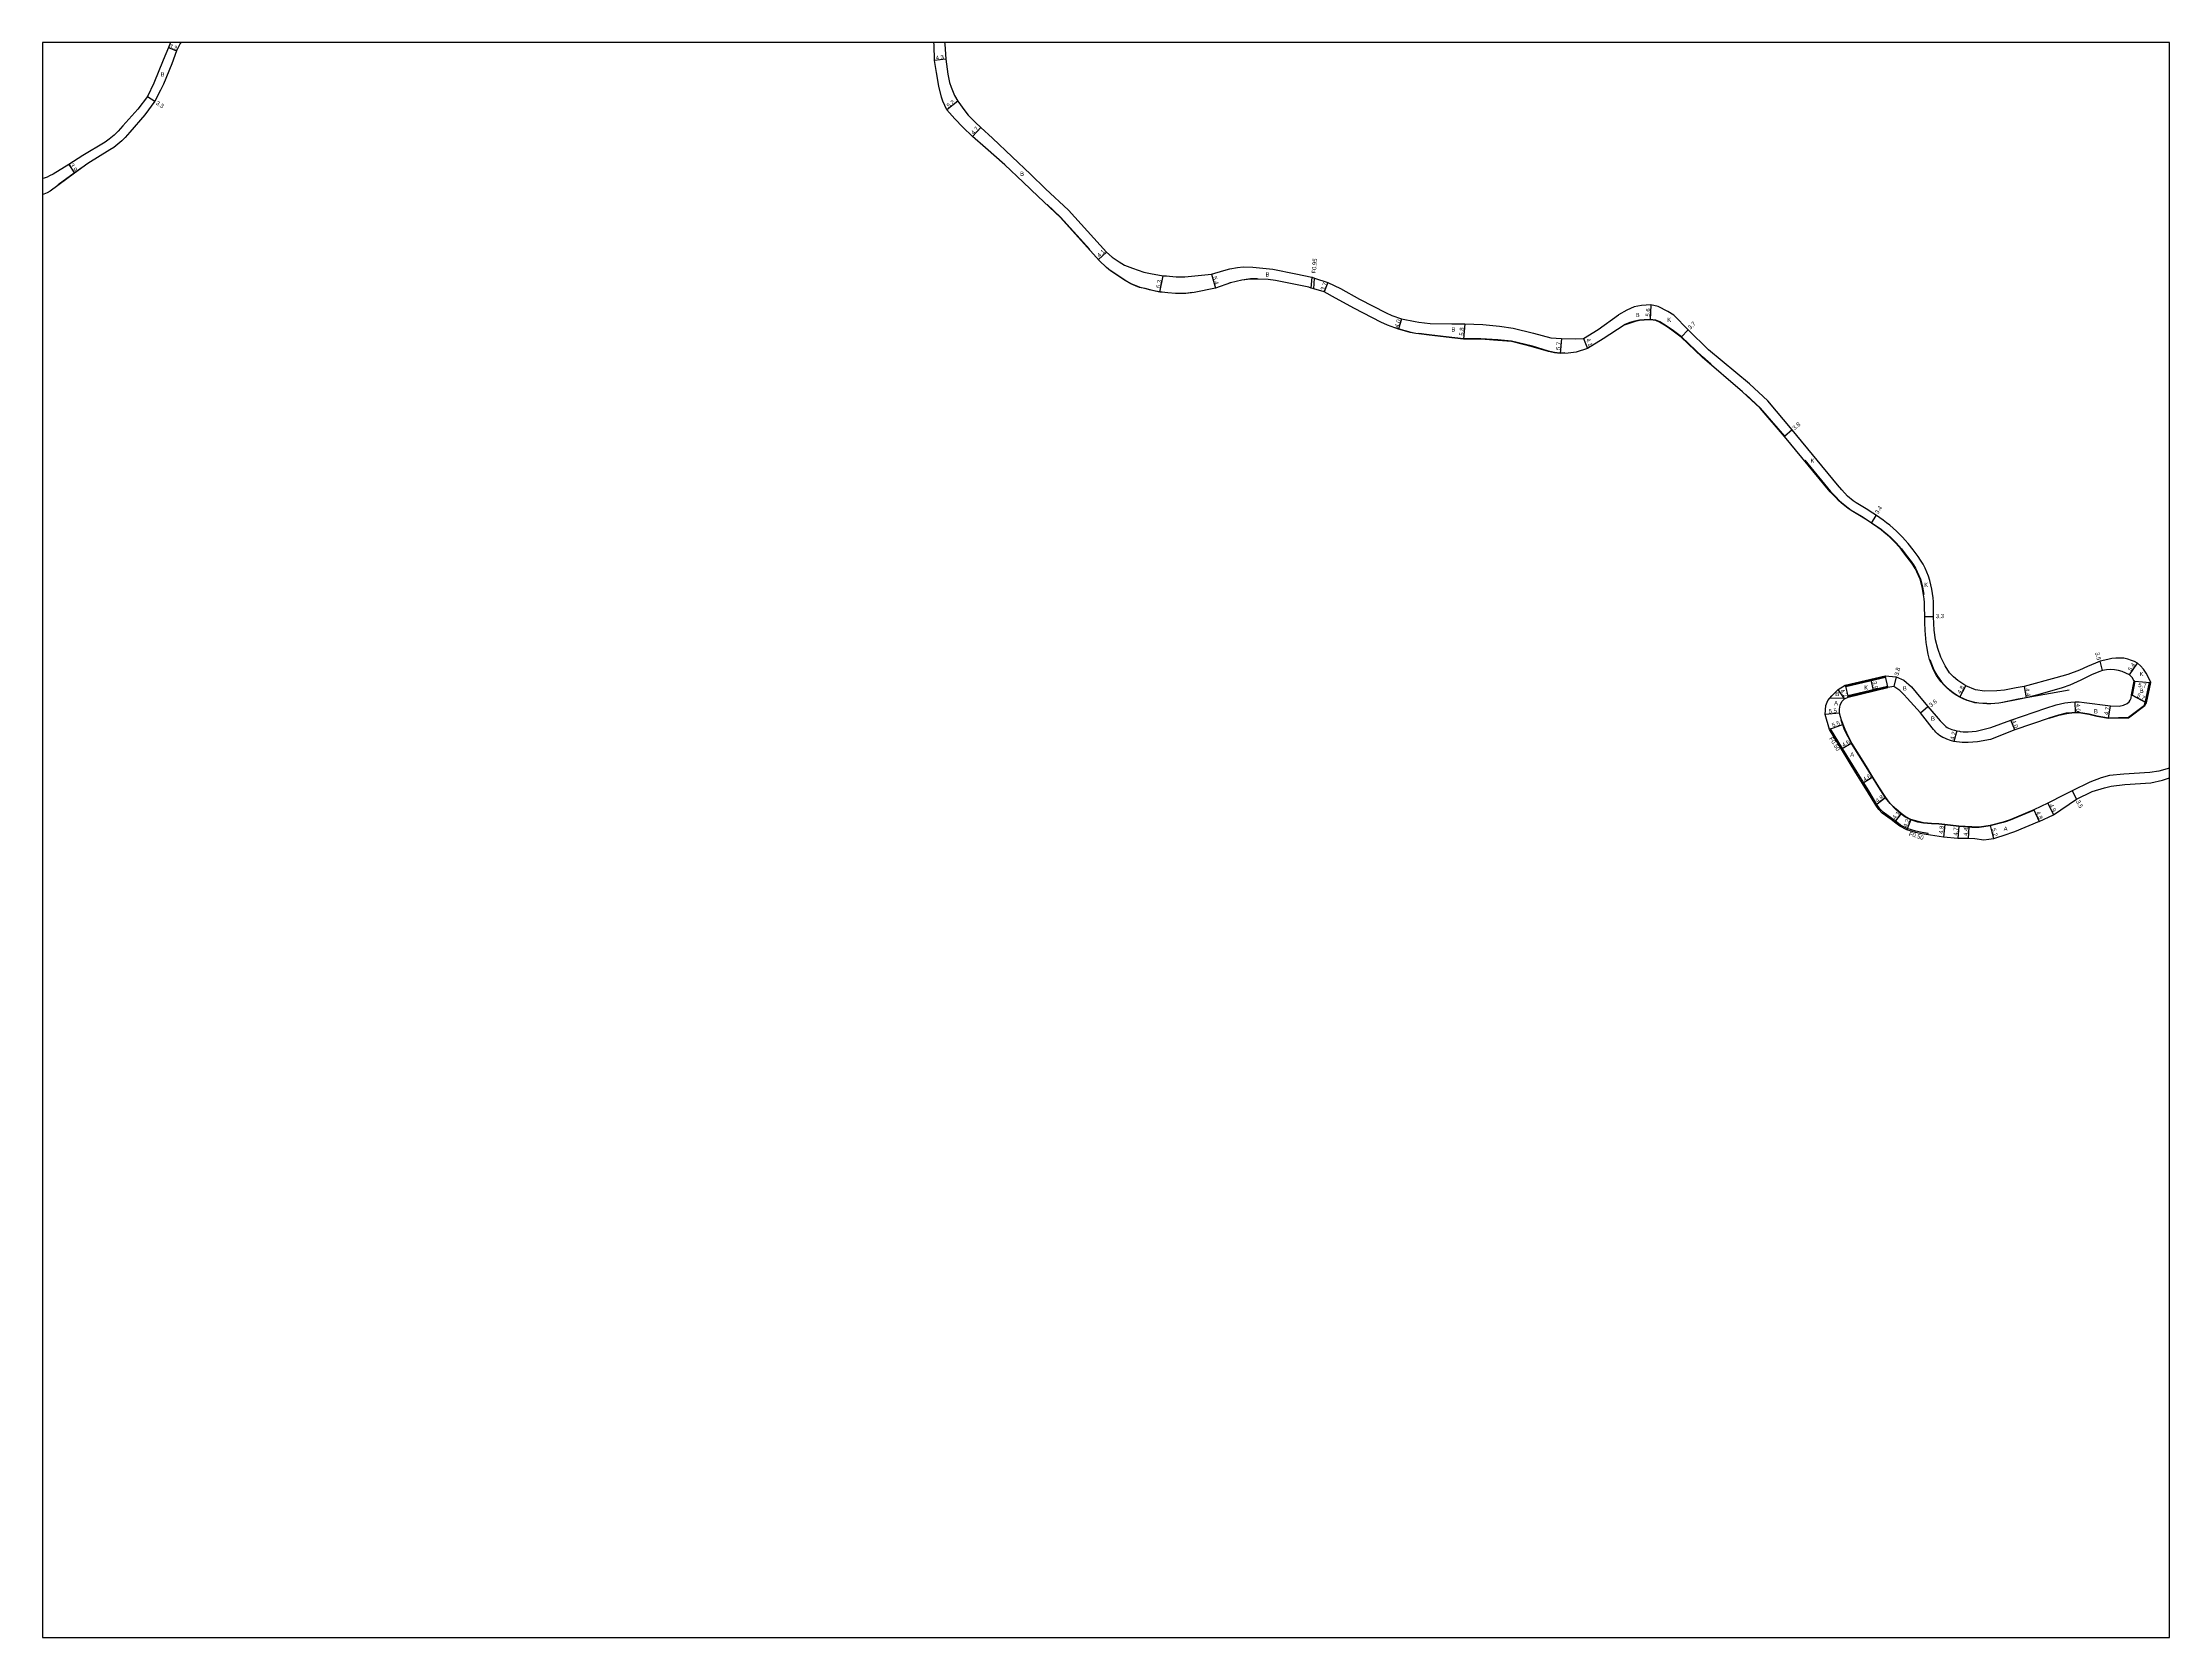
# Model space of a CAD drawing. Header units: metres. Extents: x -28000 to -24000, y -105000 to -102000.
# Drawn here: x -25600 to -24800, y -102600 to -102000 of the extents above; entities that cross this region are included whole.
import ezdxf

# ---------------------------------------------------------------- set-up
doc = ezdxf.new("R2010")
doc.units = ezdxf.units.M
doc.header["$LTSCALE"] = 2.5
for name, color, linetype in [('側溝・桝', 7, 'Continuous'), ('図郭', 7, 'Continuous'), ('幅員', 7, 'Continuous'), ('歩道・分離帯・安全施設', 7, 'Continuous'), ('舗装', 7, 'Continuous'), ('道路', 7, 'Continuous')]:
    doc.layers.add(name, color=color, linetype=linetype)
doc.styles.get("Standard").update_dxf_attribs({"font": ''})
doc.styles.get('Standard').set_extended_font_data('@MS PGothic')

msp = doc.modelspace()

# ---------------------------------------------------------------- linework, layer by layer
at = {"layer": '側溝・桝'}
for points in [[(-25122.79, -102092.35), (-25122.45, -102088.28)], [(-25121.86, -102092.61), (-25121.52, -102088.6)], [(-24890.81, -102298.01), (-24890.73, -102297.51), (-24893.01, -102297.16), (-24895.45, -102296.7), (-24898.61, -102295.73), (-24901.12, -102294.41), (-24903.17, -102292.85), (-24904.39, -102291.93), (-24907.67, -102289.54), (-24908.97, -102288.22), (-24910.08, -102286.68), (-24912.74, -102282.17), (-24915.01, -102278.52), (-24917.5, -102274.51), (-24922.98, -102265.61), (-24927.46, -102258.23), (-24927.92, -102258.44)]]:
    msp.add_lwpolyline(points, dxfattribs=at)
at = {"layer": '図郭'}
msp.add_lwpolyline([(-25600, -102600), (-24800, -102600), (-24800, -102000), (-25600, -102000)], close=True, dxfattribs=at)
at = {"layer": '幅員'}
for points in [[(-25552.65, -102001.89), (-25549.6, -102003.14)], [(-25260.22, -102006.2), (-25264.48, -102006.77)], [(-25560.58, -102020.36), (-25557.78, -102022.1)], [(-25255.77, -102022.11), (-25259.89, -102025.3)], [(-25247.07, -102031.94), (-25250.25, -102035.4)], [(-25590.08, -102045.83), (-25588.02, -102049.14)], [(-25199.82, -102078.9), (-25202.86, -102081.65)], [(-25179.8, -102093.87), (-25178.47, -102087.71)], [(-25160.34, -102087.2), (-25158.87, -102092.39)], [(-25116.5, -102090.33), (-25117.91, -102093.75)], [(-25088.87, -102103.95), (-25089.98, -102107.79)], [(-24995.11, -102098.73), (-24995.37, -102104.32)], [(-25065.08, -102105.82), (-25065.49, -102111.61)], [(-25028.64, -102111.34), (-25029.21, -102117.01)], [(-25020.34, -102111.29), (-25018.84, -102115.11)], [(-24981.04, -102108.14), (-24983.63, -102110.78)], [(-24941.85, -102145.75), (-24944.76, -102148.2)], [(-24912.13, -102180.78), (-24910.27, -102177.94)], [(-24888.74, -102215.99), (-24892.04, -102216.03)], [(-24911.26, -102243.6), (-24912.16, -102239.81)], [(-24902.83, -102238.6), (-24903.71, -102242.3)], [(-24825.17, -102236.18), (-24826.05, -102232.78)], [(-24815.07, -102237.92), (-24811.97, -102233.49)], [(-24922.23, -102246.85), (-24924.6, -102243.38)], [(-24878.89, -102246.25), (-24876.54, -102242.06)], [(-24854.69, -102242.24), (-24853.91, -102246.57)], [(-24813.97, -102245.57), (-24808.93, -102248.25)], [(-24813, -102240.28), (-24807.31, -102240.71)], [(-24924.05, -102252.23), (-24929.52, -102252.81)], [(-24893.66, -102252.1), (-24890.88, -102249.82)], [(-24858.11, -102258.61), (-24859.69, -102254.94)], [(-24835.35, -102252.05), (-24835.44, -102248.05)], [(-24822.98, -102254.19), (-24822.13, -102249.57)], [(-24922.77, -102256.52), (-24927.92, -102258.44)], [(-24919.41, -102263.59), (-24923.4, -102265.87)], [(-24879.93, -102258.93), (-24881.07, -102262.97)], [(-24911.52, -102276.35), (-24915.43, -102278.78)], [(-24906.71, -102284.01), (-24910.5, -102286.95)], [(-24845.8, -102286.19), (-24843.6, -102290.56)], [(-24836.55, -102281.51), (-24834.99, -102284.64)], [(-24900.97, -102290), (-24903.47, -102293.25)], [(-24897.24, -102292.28), (-24898.8, -102296.2)], [(-24884.48, -102294.13), (-24885.05, -102298.89)], [(-24879.23, -102294.76), (-24879.55, -102299.45)], [(-24875.4, -102295.02), (-24875.7, -102299.41)], [(-24867.45, -102294.55), (-24866.16, -102299.59)], [(-24850.97, -102288.69), (-24849.04, -102293.09)]]:
    msp.add_lwpolyline(points, dxfattribs=at)
at = {"layer": '歩道・分離帯・安全施設'}
for points in [[(-25594.1, -102053.44), (-25588.1, -102049.02), (-25585.07, -102046.85)], [(-25222.11, -102060.94), (-25217.07, -102065.71), (-25206.07, -102077.88)], [(-25198.22, -102085.71), (-25192.75, -102089.41), (-25190.6, -102090.62), (-25188.81, -102091.43), (-25187.33, -102091.98), (-25185.37, -102092.45), (-25183.56, -102092.94), (-25181.44, -102093.37), (-25179.78, -102093.72), (-25177.92, -102093.91), (-25176.74, -102094.05), (-25173.9, -102094.25), (-25171.85, -102094.32), (-25169.92, -102094.26), (-25167.54, -102093.97)], [(-25153.38, -102090.3), (-25153.23, -102090.24), (-25148.97, -102089.25), (-25145.64, -102088.81), (-25143.13, -102088.83)], [(-25091.12, -102107.22), (-25089.91, -102107.67), (-25085.38, -102108.97), (-25083.48, -102109.33), (-25082.28, -102109.48)], [(-25027.48, -102116.76), (-25029.2, -102116.86), (-25031.27, -102116.59), (-25033.52, -102116.09), (-25039.63, -102114.28), (-25047.44, -102112.3), (-25052.59, -102111.89), (-25058.98, -102111.47), (-25065.48, -102111.46), (-25072.06, -102110.66), (-25078.39, -102109.96), (-25082.28, -102109.48)], [(-24972.52, -102121.01), (-24975.69, -102118.27), (-24983.53, -102110.66), (-24987.1, -102108.03), (-24989.26, -102106.54), (-24991.74, -102105.02), (-24993.13, -102104.45), (-24995.36, -102104.17), (-24997.6, -102104.28), (-24999.38, -102104.43), (-25001.06, -102104.81), (-25002.93, -102105.38), (-25005.09, -102106.25)], [(-24944.5, -102148.28), (-24944.64, -102148.11), (-24953.85, -102137.5), (-24959.46, -102132.34)], [(-24937.17, -102157.06), (-24927.52, -102168.95), (-24925.42, -102171.09), (-24924.35, -102172.13), (-24923.23, -102173.13), (-24920.9, -102175.02), (-24919.69, -102175.91), (-24915.84, -102178.23), (-24913.3, -102179.84), (-24912.05, -102180.66), (-24909.56, -102182.34), (-24908.35, -102183.22), (-24907.17, -102184.15), (-24906.02, -102185.11), (-24904.91, -102186.13), (-24903.85, -102187.18), (-24902.81, -102188.27), (-24901.8, -102189.37), (-24900.83, -102190.51), (-24898.98, -102192.88), (-24897.18, -102195.28), (-24896.31, -102196.5), (-24895.53, -102197.78), (-24894.84, -102199.11), (-24894.23, -102200.48), (-24893.68, -102201.88), (-24893.23, -102203.31), (-24892.87, -102204.76), (-24892.59, -102206.24), (-24892.36, -102207.68)], [(-24921.71, -102242.25), (-24906.83, -102238.69)], [(-24890.09, -102232.1), (-24888.82, -102235.32), (-24888.19, -102236.68), (-24887.46, -102238), (-24886.66, -102239.26), (-24885.76, -102240.47), (-24884.76, -102241.58), (-24883.68, -102242.62), (-24882.54, -102243.59), (-24881.34, -102244.5), (-24880.1, -102245.34), (-24878.82, -102246.11), (-24877.49, -102246.81), (-24876.1, -102247.37), (-24874.67, -102247.82), (-24873.21, -102248.2), (-24871.73, -102248.39), (-24868.73, -102248.57), (-24867.23, -102248.6), (-24865.73, -102248.55), (-24864.24, -102248.4), (-24862.76, -102248.16), (-24856.89, -102246.95), (-24853.93, -102246.42), (-24837.7, -102243.47)], [(-24906.05, -102242.21), (-24920.93, -102245.76)], [(-24809.09, -102248.2), (-24808.74, -102246.61)], [(-24808.74, -102246.6), (-24807.47, -102240.72)], [(-24850.91, -102288.83), (-24859.91, -102292.53), (-24861.32, -102293.05), (-24862.49, -102293.43), (-24867.42, -102294.7), (-24869.76, -102295.09), (-24871.54, -102295.27), (-24874.32, -102295.25), (-24879.25, -102294.91), (-24884.49, -102294.28), (-24886.76, -102294.1), (-24889.49, -102293.98), (-24892.49, -102293.64), (-24894.6, -102293.24), (-24897.29, -102292.42), (-24899.5, -102291.32), (-24901.06, -102290.12), (-24903.03, -102288.44), (-24905.1, -102286.33), (-24906.83, -102284.1), (-24909.4, -102280.06), (-24914.14, -102272.43), (-24919.54, -102263.66), (-24920.81, -102261.25), (-24922.17, -102258.55), (-24923.51, -102254.94)], [(-24845.29, -102254.04), (-24841.64, -102252.87), (-24838.69, -102252.22), (-24836.7, -102251.98), (-24835.35, -102251.9), (-24834.25, -102251.92), (-24832.6, -102252.14), (-24830.24, -102252.54), (-24827.23, -102253.26), (-24822.96, -102254.04), (-24815.4, -102253.84), (-24809.35, -102249.33), (-24809.09, -102248.2)]]:
    msp.add_lwpolyline(points, dxfattribs=at)
at = {"layer": '舗装'}
for points in [[(-24995.11, -102098.73), (-24995.37, -102104.32)], [(-24927.66, -102246.57), (-24922.41, -102246.59)]]:
    msp.add_lwpolyline(points, dxfattribs=at)
at = {"layer": '道路'}
for points in [[(-25551.86, -102000), (-25552.65, -102001.89), (-25554.6, -102006.67), (-25558.12, -102015.28), (-25560.58, -102020.36), (-25564.21, -102025.01), (-25569.77, -102031.4), (-25571.53, -102033.37), (-25573, -102034.82), (-25574.91, -102036.35), (-25576.49, -102037.44), (-25584.8, -102042.55), (-25590.08, -102045.83), (-25596.03, -102049.47), (-25597.32, -102050.2), (-25598.28, -102050.66), (-25599.34, -102051.01), (-25600, -102051.11)], [(-25548, -102000), (-25548.28, -102000.41), (-25549.6, -102003.14), (-25551.38, -102008.04), (-25554.48, -102015.61), (-25555.6, -102017.98), (-25557.78, -102022.1), (-25561.51, -102027.24), (-25567.17, -102033.73), (-25568.95, -102035.74), (-25570.23, -102036.96), (-25573.22, -102039.43), (-25574.63, -102040.41), (-25582.98, -102045.54), (-25588.02, -102049.14), (-25597.14, -102055.86), (-25598.26, -102056.52), (-25599.57, -102057.09), (-25600, -102057.23)], [(-25158.87, -102092.39), (-25166.79, -102094.04), (-25169.91, -102094.4), (-25171.85, -102094.47), (-25173.91, -102094.4), (-25176.75, -102094.2), (-25177.93, -102094.06), (-25179.8, -102093.87), (-25181.47, -102093.51), (-25183.6, -102093.08), (-25185.41, -102092.59), (-25187.38, -102092.13), (-25188.87, -102091.57), (-25190.67, -102090.76), (-25192.83, -102089.54), (-25198.3, -102085.83), (-25199.85, -102084.62), (-25202.56, -102081.99), (-25217.17, -102065.82), (-25225.55, -102057.89), (-25231.16, -102052.48), (-25238.01, -102045.98), (-25245.33, -102039.65), (-25250.25, -102035.4), (-25253.87, -102031.8), (-25256.87, -102028.74), (-25259.89, -102025.3), (-25261.34, -102022.01), (-25261.85, -102020.53), (-25262.87, -102016.44), (-25263.81, -102011.27), (-25264.48, -102006.77), (-25264.66, -102000.86), (-25264.76, -102000)], [(-25260.71, -102000), (-25260.62, -102000.57), (-25260.22, -102006.2), (-25259.46, -102011.87), (-25258.84, -102014.98), (-25258.27, -102016.8), (-25256.99, -102019.89), (-25255.77, -102022.11), (-25253.14, -102025.72), (-25251.79, -102027.31), (-25249.06, -102030.11), (-25247.07, -102031.94), (-25242.75, -102035.92), (-25235.29, -102043.04), (-25228.42, -102049.56), (-25222.73, -102055.05), (-25214.13, -102063.07), (-25199.82, -102078.9), (-25197.65, -102080.69), (-25195.05, -102082.55), (-25193.04, -102083.7), (-25190.05, -102084.93), (-25185.81, -102086.4), (-25183.26, -102086.94), (-25178.47, -102087.71), (-25177.25, -102087.8), (-25176.16, -102087.92), (-25173.59, -102088.11), (-25171.85, -102088.16), (-25170.38, -102088.12), (-25160.34, -102087.2)], [(-25160.34, -102087.2), (-25155.64, -102085.73), (-25153.46, -102085.18), (-25150.57, -102084.6), (-25148.44, -102084.41), (-25144.76, -102084.46), (-25137.28, -102085.26), (-25128.58, -102086.97), (-25122.59, -102088.23), (-25122.45, -102088.28), (-25121.52, -102088.6), (-25116.5, -102090.33), (-25111.84, -102092.59), (-25104.64, -102096.49), (-25094.65, -102101.68), (-25092.45, -102102.63), (-25088.87, -102103.95), (-25083.72, -102104.96), (-25082.28, -102105.16)], [(-25082.28, -102109.63), (-25083.48, -102109.48), (-25085.6, -102109.06), (-25089.98, -102107.79), (-25094.07, -102106.29), (-25096.59, -102105.18), (-25106.51, -102100.02), (-25113.66, -102096.15), (-25117.91, -102093.75), (-25121.86, -102092.61), (-25122.79, -102092.35), (-25123.66, -102092.09), (-25129.39, -102090.88), (-25136.25, -102089.54), (-25139, -102089.16), (-25142.82, -102088.98), (-25145.63, -102088.96), (-25148.95, -102089.4), (-25153.19, -102090.39), (-25158.87, -102092.39)], [(-25082.28, -102105.16), (-25078.03, -102105.74), (-25069.97, -102105.84), (-25065.08, -102105.82), (-25058.26, -102106.05), (-25052.03, -102106.64), (-25046.88, -102107.47), (-25039.18, -102109.35), (-25032.73, -102111.09), (-25028.64, -102111.34), (-25023.49, -102111.51), (-25020.34, -102111.29), (-25014.83, -102107.95), (-25007.22, -102102.38)], [(-24845.24, -102254.18), (-24841.6, -102253.02), (-24838.66, -102252.37), (-24836.69, -102252.13), (-24835.35, -102252.05), (-24834.27, -102252.07), (-24832.62, -102252.29), (-24830.27, -102252.69), (-24827.26, -102253.4), (-24822.98, -102254.19), (-24815.35, -102253.99), (-24809.22, -102249.41), (-24808.67, -102248.39), (-24808.93, -102248.25), (-24808.58, -102246.6), (-24807.31, -102240.71), (-24807.01, -102240.74), (-24808.02, -102238.58), (-24808.74, -102237.27), (-24809.8, -102235.7), (-24810.84, -102234.48), (-24811.97, -102233.49), (-24813.18, -102232.84), (-24814.29, -102232.44), (-24815.72, -102231.97), (-24817.18, -102231.65), (-24818.68, -102231.55), (-24820.18, -102231.6), (-24821.66, -102231.78), (-24823.14, -102232.06), (-24826.05, -102232.78), (-24827.88, -102233.43), (-24830.81, -102234.72), (-24833.87, -102236.12), (-24838.26, -102237.75), (-24842.72, -102239.02), (-24854.69, -102242.24), (-24857.69, -102242.78), (-24862.08, -102243.61), (-24864.87, -102243.94), (-24869.55, -102243.97), (-24872.9, -102243.55), (-24876.54, -102242.06), (-24879.56, -102240.03), (-24881.21, -102238.63), (-24882.69, -102237.07), (-24884.38, -102234.51), (-24886.02, -102231.24), (-24887.15, -102228.02), (-24887.95, -102224.69), (-24888.51, -102221.04), (-24888.74, -102215.99), (-24888.69, -102212.08), (-24888.79, -102210.45), (-24888.93, -102208.85), (-24889.13, -102207.26), (-24889.39, -102205.67), (-24889.7, -102204.06), (-24890.1, -102202.43), (-24890.61, -102200.8), (-24891.23, -102199.22), (-24891.91, -102197.7), (-24892.69, -102196.18), (-24893.6, -102194.71), (-24894.55, -102193.36), (-24896.4, -102190.9), (-24898.31, -102188.45), (-24899.37, -102187.22), (-24900.44, -102186.05), (-24901.53, -102184.91), (-24902.67, -102183.77), (-24903.88, -102182.67), (-24905.12, -102181.62), (-24906.39, -102180.63), (-24907.69, -102179.68), (-24910.25, -102177.95), (-24911.54, -102177.1), (-24914.13, -102175.47), (-24917.89, -102173.2), (-24918.92, -102172.45), (-24921.12, -102170.66), (-24923.26, -102168.3), (-24924.92, -102166.38), (-24941.85, -102145.75), (-24951.06, -102134.83), (-24958.01, -102128.43), (-24973.38, -102115.65), (-24981.04, -102108.14), (-24986.38, -102102.52), (-24988.74, -102101.17), (-24992.26, -102099.33), (-24995.11, -102098.73), (-24998.53, -102098.92), (-25001.36, -102099.4), (-25004.13, -102100.63), (-25007.22, -102102.38)], [(-25005.04, -102106.38), (-25012.98, -102111.45), (-25018.84, -102115.11), (-25023.17, -102116.43), (-25026.14, -102116.84), (-25029.21, -102117.01), (-25031.3, -102116.74), (-25033.56, -102116.24), (-25039.67, -102114.43), (-25047.46, -102112.45), (-25052.6, -102112.04), (-25058.98, -102111.62), (-25065.49, -102111.61), (-25072.08, -102110.81), (-25078.41, -102110.1), (-25082.28, -102109.63)], [(-24813.29, -102240.26), (-24813.97, -102238.92), (-24815.07, -102237.92), (-24816.4, -102237.22), (-24817.79, -102236.67), (-24819.23, -102236.25), (-24820.7, -102235.97), (-24822.2, -102235.88), (-24823.7, -102235.94), (-24825.17, -102236.18), (-24826.59, -102236.68), (-24829.33, -102237.9), (-24833.38, -102239.87), (-24836.09, -102241.15), (-24837.48, -102241.71), (-24840.31, -102242.71), (-24849.5, -102245.44), (-24853.91, -102246.57), (-24856.86, -102247.1), (-24862.73, -102248.31), (-24864.22, -102248.55), (-24865.73, -102248.7), (-24867.23, -102248.75), (-24868.74, -102248.72), (-24871.74, -102248.54), (-24873.24, -102248.34), (-24874.71, -102247.96), (-24876.15, -102247.51), (-24877.55, -102246.94), (-24878.89, -102246.25), (-24880.18, -102245.47), (-24881.43, -102244.62), (-24882.63, -102243.71), (-24883.78, -102242.73), (-24884.87, -102241.69), (-24885.88, -102240.56), (-24886.78, -102239.35), (-24887.59, -102238.07), (-24888.32, -102236.75), (-24888.96, -102235.38), (-24890.24, -102232.15), (-24890.73, -102230.14), (-24891.28, -102227.18), (-24891.51, -102225.7), (-24891.69, -102224.2), (-24891.82, -102222.7), (-24891.91, -102221.2), (-24892.01, -102218.2), (-24892.04, -102216.03), (-24892.09, -102212.2), (-24892.18, -102210.71), (-24892.31, -102209.22), (-24892.5, -102207.74), (-24892.73, -102206.26), (-24893.02, -102204.8), (-24893.38, -102203.35), (-24893.82, -102201.93), (-24894.37, -102200.54), (-24894.98, -102199.18), (-24895.66, -102197.85), (-24896.44, -102196.58), (-24897.3, -102195.36), (-24899.1, -102192.97), (-24900.94, -102190.61), (-24901.91, -102189.47), (-24902.92, -102188.37), (-24903.96, -102187.29), (-24905.02, -102186.23), (-24906.12, -102185.23), (-24907.26, -102184.26), (-24908.44, -102183.34), (-24909.65, -102182.46), (-24912.13, -102180.78), (-24913.38, -102179.96), (-24915.92, -102178.36), (-24919.77, -102176.03), (-24920.99, -102175.14), (-24923.32, -102173.25), (-24924.45, -102172.24), (-24925.53, -102171.19), (-24927.64, -102169.04), (-24944.76, -102148.2), (-24953.96, -102137.6), (-24960.65, -102131.44), (-24975.79, -102118.38), (-24983.63, -102110.78), (-24987.18, -102108.16), (-24989.34, -102106.66), (-24991.8, -102105.16), (-24993.17, -102104.6), (-24995.37, -102104.32), (-24997.59, -102104.43), (-24999.36, -102104.58), (-25001.02, -102104.95), (-25002.88, -102105.52), (-25005.04, -102106.38)], [(-24921.92, -102241.78), (-24906.94, -102238.2)], [(-24921.92, -102241.78), (-24921.84, -102242.12), (-24906.86, -102238.55), (-24906.94, -102238.2)], [(-24921.84, -102242.12), (-24906.86, -102238.55)], [(-24921.84, -102242.12), (-24920.93, -102245.92), (-24905.96, -102242.34), (-24906.86, -102238.55), (-24921.84, -102242.12)], [(-24906.86, -102238.55), (-24906.94, -102238.2)], [(-24906.94, -102238.2), (-24902.83, -102238.6), (-24899.91, -102239.92), (-24897.05, -102242.43), (-24893.57, -102246.6), (-24890.88, -102249.82), (-24886.25, -102255.19), (-24884.14, -102257.36), (-24883.61, -102257.69), (-24883.05, -102257.97), (-24882.46, -102258.21), (-24881.87, -102258.42), (-24881.86, -102258.42), (-24880.9, -102258.71), (-24879.93, -102258.93), (-24878.95, -102259.1), (-24878.66, -102259.15), (-24877.54, -102259.27), (-24876.41, -102259.32), (-24875.74, -102259.32), (-24872.69, -102259.06), (-24867.23, -102257.7), (-24859.69, -102254.94)], [(-24849.04, -102293.09), (-24858.24, -102296.87), (-24859.8, -102297.44), (-24861.18, -102297.9), (-24866.16, -102299.59), (-24867.96, -102299.86), (-24869.86, -102300.02), (-24873.16, -102299.62), (-24875.7, -102299.41), (-24879.55, -102299.45), (-24885.05, -102298.89), (-24893.09, -102297.65), (-24895.57, -102297.18), (-24898.8, -102296.2), (-24901.39, -102294.84), (-24903.47, -102293.25), (-24904.69, -102292.33), (-24908, -102289.92), (-24909.35, -102288.55), (-24910.5, -102286.95), (-24913.17, -102282.43), (-24915.43, -102278.78), (-24917.92, -102274.77), (-24923.4, -102265.87), (-24927.92, -102258.44), (-24929.52, -102252.81), (-24929.23, -102249.37), (-24928.47, -102247.58), (-24926.97, -102245.71), (-24924.6, -102243.38), (-24921.92, -102241.78)], [(-24845.8, -102286.19), (-24850.97, -102288.69), (-24859.97, -102292.4), (-24861.37, -102292.9), (-24862.53, -102293.29), (-24867.45, -102294.55), (-24869.78, -102294.94), (-24871.54, -102295.12), (-24874.31, -102295.1), (-24879.23, -102294.76), (-24884.48, -102294.13), (-24886.75, -102293.95), (-24889.48, -102293.83), (-24892.47, -102293.5), (-24894.56, -102293.1), (-24897.24, -102292.28), (-24899.42, -102291.19), (-24900.97, -102290), (-24902.92, -102288.33), (-24904.99, -102286.23), (-24906.71, -102284.01), (-24909.27, -102279.98), (-24911.52, -102276.35), (-24914.01, -102272.35), (-24919.41, -102263.59), (-24920.68, -102261.18), (-24922.03, -102258.49), (-24923.37, -102254.89), (-24923.72, -102253.69), (-24924.05, -102252.23), (-24924.13, -102250.73), (-24923.86, -102249.26), (-24923.29, -102247.88), (-24922.23, -102246.85), (-24920.85, -102246.26)], [(-24921.84, -102242.12), (-24921.92, -102241.78)], [(-24920.93, -102245.92), (-24905.96, -102242.34)], [(-24905.87, -102242.68), (-24905.96, -102242.34), (-24920.93, -102245.92), (-24920.85, -102246.26)], [(-24920.85, -102246.26), (-24920.93, -102245.92)], [(-24920.85, -102246.26), (-24905.87, -102242.68)], [(-24905.87, -102242.68), (-24905.96, -102242.34)], [(-24845.24, -102254.18), (-24858.11, -102258.61), (-24867.31, -102262.16), (-24872.17, -102263.03), (-24875.7, -102263.33), (-24876.74, -102263.32), (-24877.98, -102263.26), (-24881.07, -102262.97), (-24882.35, -102262.6), (-24883.78, -102262.01), (-24884.49, -102261.74), (-24885.19, -102261.43), (-24885.86, -102261.08), (-24886.5, -102260.67), (-24886.77, -102260.47), (-24887.31, -102260), (-24887.82, -102259.49), (-24888.3, -102258.96), (-24888.77, -102258.41), (-24889.24, -102257.86), (-24893.66, -102252.1), (-24898.68, -102246.6), (-24899.76, -102245.43), (-24901.44, -102243.77), (-24903.71, -102242.3), (-24905.87, -102242.68)], [(-24859.69, -102254.94), (-24846.46, -102250.37), (-24842.64, -102249.15), (-24839.33, -102248.42), (-24837.05, -102248.15), (-24835.44, -102248.05), (-24833.97, -102248.07), (-24832.02, -102248.33), (-24822.13, -102249.57), (-24818.91, -102249.64), (-24817.27, -102249.22), (-24815.94, -102248.69), (-24815.19, -102248.02), (-24814.73, -102247.41), (-24814.43, -102246.6), (-24814.23, -102245.43)], [(-24814.23, -102245.43), (-24813.97, -102245.57), (-24813, -102240.28), (-24813.29, -102240.26)], [(-24849.04, -102293.09), (-24843.6, -102290.56), (-24834.99, -102284.64), (-24829.02, -102281.72), (-24824.44, -102280.42), (-24821.87, -102279.73), (-24816.75, -102279.17), (-24806.99, -102278.53), (-24802.65, -102277.5), (-24800, -102276.62)], [(-24829.92, -102278.19), (-24836.55, -102281.51), (-24839.64, -102283.06), (-24845.8, -102286.19)], [(-24800, -102273.01), (-24803.99, -102274.07), (-24807.4, -102274.55), (-24817.1, -102275.19), (-24822.61, -102275.79), (-24825.74, -102276.62), (-24829.92, -102278.19)]]:
    msp.add_lwpolyline(points, dxfattribs=at)
for points in [[(-24814.23, -102245.43), (-24813.29, -102240.26), (-24813, -102240.28), (-24813.97, -102245.57)], [(-24807.31, -102240.71), (-24808.58, -102246.6), (-24808.93, -102248.25), (-24813.97, -102245.57), (-24813, -102240.28)], [(-24808.67, -102248.39), (-24808.28, -102246.6), (-24807.01, -102240.74), (-24807.31, -102240.71), (-24808.58, -102246.6), (-24808.93, -102248.25)]]:
    msp.add_lwpolyline(points, close=True, dxfattribs=at)

# ---------------------------------------------------------------- texts
at = {"layer": '側溝・桝'}
for s, rotation, p in [('F0.95', 85.20876, (-25121.07, -102086.94)), ('F0.50', 301.30077, (-24928.03, -102261.82)), ('F0.50', 342.99457, (-24898.14, -102298.33))]:
    msp.add_text(s, height=1.6, rotation=rotation, dxfattribs=at).set_placement(p)
at = {"layer": '幅員'}
for s, rotation, p in [('3.3', 337.86835, (-25552.57, -102001.82)), ('4.3', 7.67819, (-25263.95, -102006.6)), ('3.3', 328.08941, (-25557.57, -102023.18)), ('5.2', 37.74632, (-25259.16, -102024.61)), ('4.7', 47.31102, (-25249.82, -102034.78)), ('3.9', 301.8829, (-25589.81, -102046.07)), ('4.1', 44.00629, (-25202.46, -102080.95)), ('5.4', 285.82664, (-25159.95, -102088.23)), ('6.3', 78.1372, (-25179.67, -102092.51)), ('3.7', 67.56928, (-25117.91, -102093.48)), ('5.6', 87.39064, (-24995.41, -102103.12)), ('4.0', 73.97546, (-25089.96, -102107.38)), ('5.8', 86.0023, (-25065.5, -102110.3)), ('4.1', 291.46697, (-25019.48, -102111.6)), ('3.7', 45.58505, (-24980.16, -102108.11)), ('5.7', 84.26455, (-25029.18, -102115.76)), ('3.8', 40.15237, (-24940.97, -102145.84)), ('3.4', 56.82728, (-24909.62, -102177.53)), ('3.3', 0.76344, (-24887.85, -102216.57)), ('3.5', 284.41554, (-24827.98, -102229.55)), ('3.8', 76.61637, (-24901.94, -102238.3)), ('5.4', 55.00472, (-24814.47, -102236.63)), ('4.2', 304.37235, (-24923.94, -102243.9)), ('3.9', 283.43239, (-24911.76, -102240.41)), ('3.6', 39.28843, (-24889.65, -102250.1)), ('4.8', 60.71634, (-24878.57, -102245.17)), ('4.4', 280.25615, (-24854.29, -102243.06)), ('5.7', 331.96696, (-24812.45, -102246.1)), ('5.7', 355.6075, (-24811.77, -102242.46)), ('5.5', 6.05898, (-24928.09, -102252.41)), ('5.5', 20.4115, (-24926.63, -102257.69)), ('4.0', 293.3427, (-24859.44, -102255.27)), ('4.0', 271.31388, (-24835.17, -102248.73)), ('4.7', 79.62544, (-24823.03, -102253.1)), ('4.6', 29.71878, (-24922.65, -102265.15)), ('4.2', 74.24226, (-24881.04, -102262.46)), ('4.6', 31.84913, (-24914.71, -102278.04)), ('4.8', 37.73955, (-24909.79, -102286.08)), ('4.9', 296.74957, (-24845.33, -102286.9)), ('3.5', 296.59556, (-24835.2, -102285.45)), ('4.1', 52.48459, (-24903.11, -102292.38)), ('4.2', 68.21994, (-24898.73, -102295.35)), ('4.8', 83.13741, (-24885.17, -102297.78)), ('4.7', 86.07557, (-24879.73, -102298.37)), ('4.4', 86.07557, (-24875.89, -102298.52)), ('5.2', 284.39369, (-24866.88, -102295.77)), ('4.8', 293.65879, (-24850.3, -102289.6))]:
    msp.add_text(s, height=1.6, rotation=rotation, dxfattribs=at).set_placement(p)
at = {"layer": '舗装'}
for s, p in [('B', (-25555.62, -102012.75)), ('B', (-25232.31, -102050.18)), ('B', (-25140.01, -102088.02)), ('B', (-25000.76, -102103.29)), ('K', (-24988.88, -102105.09)), ('B', (-25070.07, -102108.72)), ('K', (-24935.01, -102158.09)), ('K', (-24892.27, -102204.83)), ('K', (-24811.23, -102238.35)), ('A', (-24926.15, -102249.31)), ('B', (-24925.67, -102245.88)), ('K', (-24914.84, -102243.41)), ('B', (-24900.29, -102243.75)), ('B', (-24811.16, -102244.67)), ('B', (-24889.71, -102255.13)), ('B', (-24828.41, -102252.35)), ('A', (-24920.07, -102268.65)), ('A', (-24862.36, -102296.55))]:
    msp.add_text(s, height=1.6, dxfattribs=at).set_placement(p)

doc.saveas('drawing.dxf')
